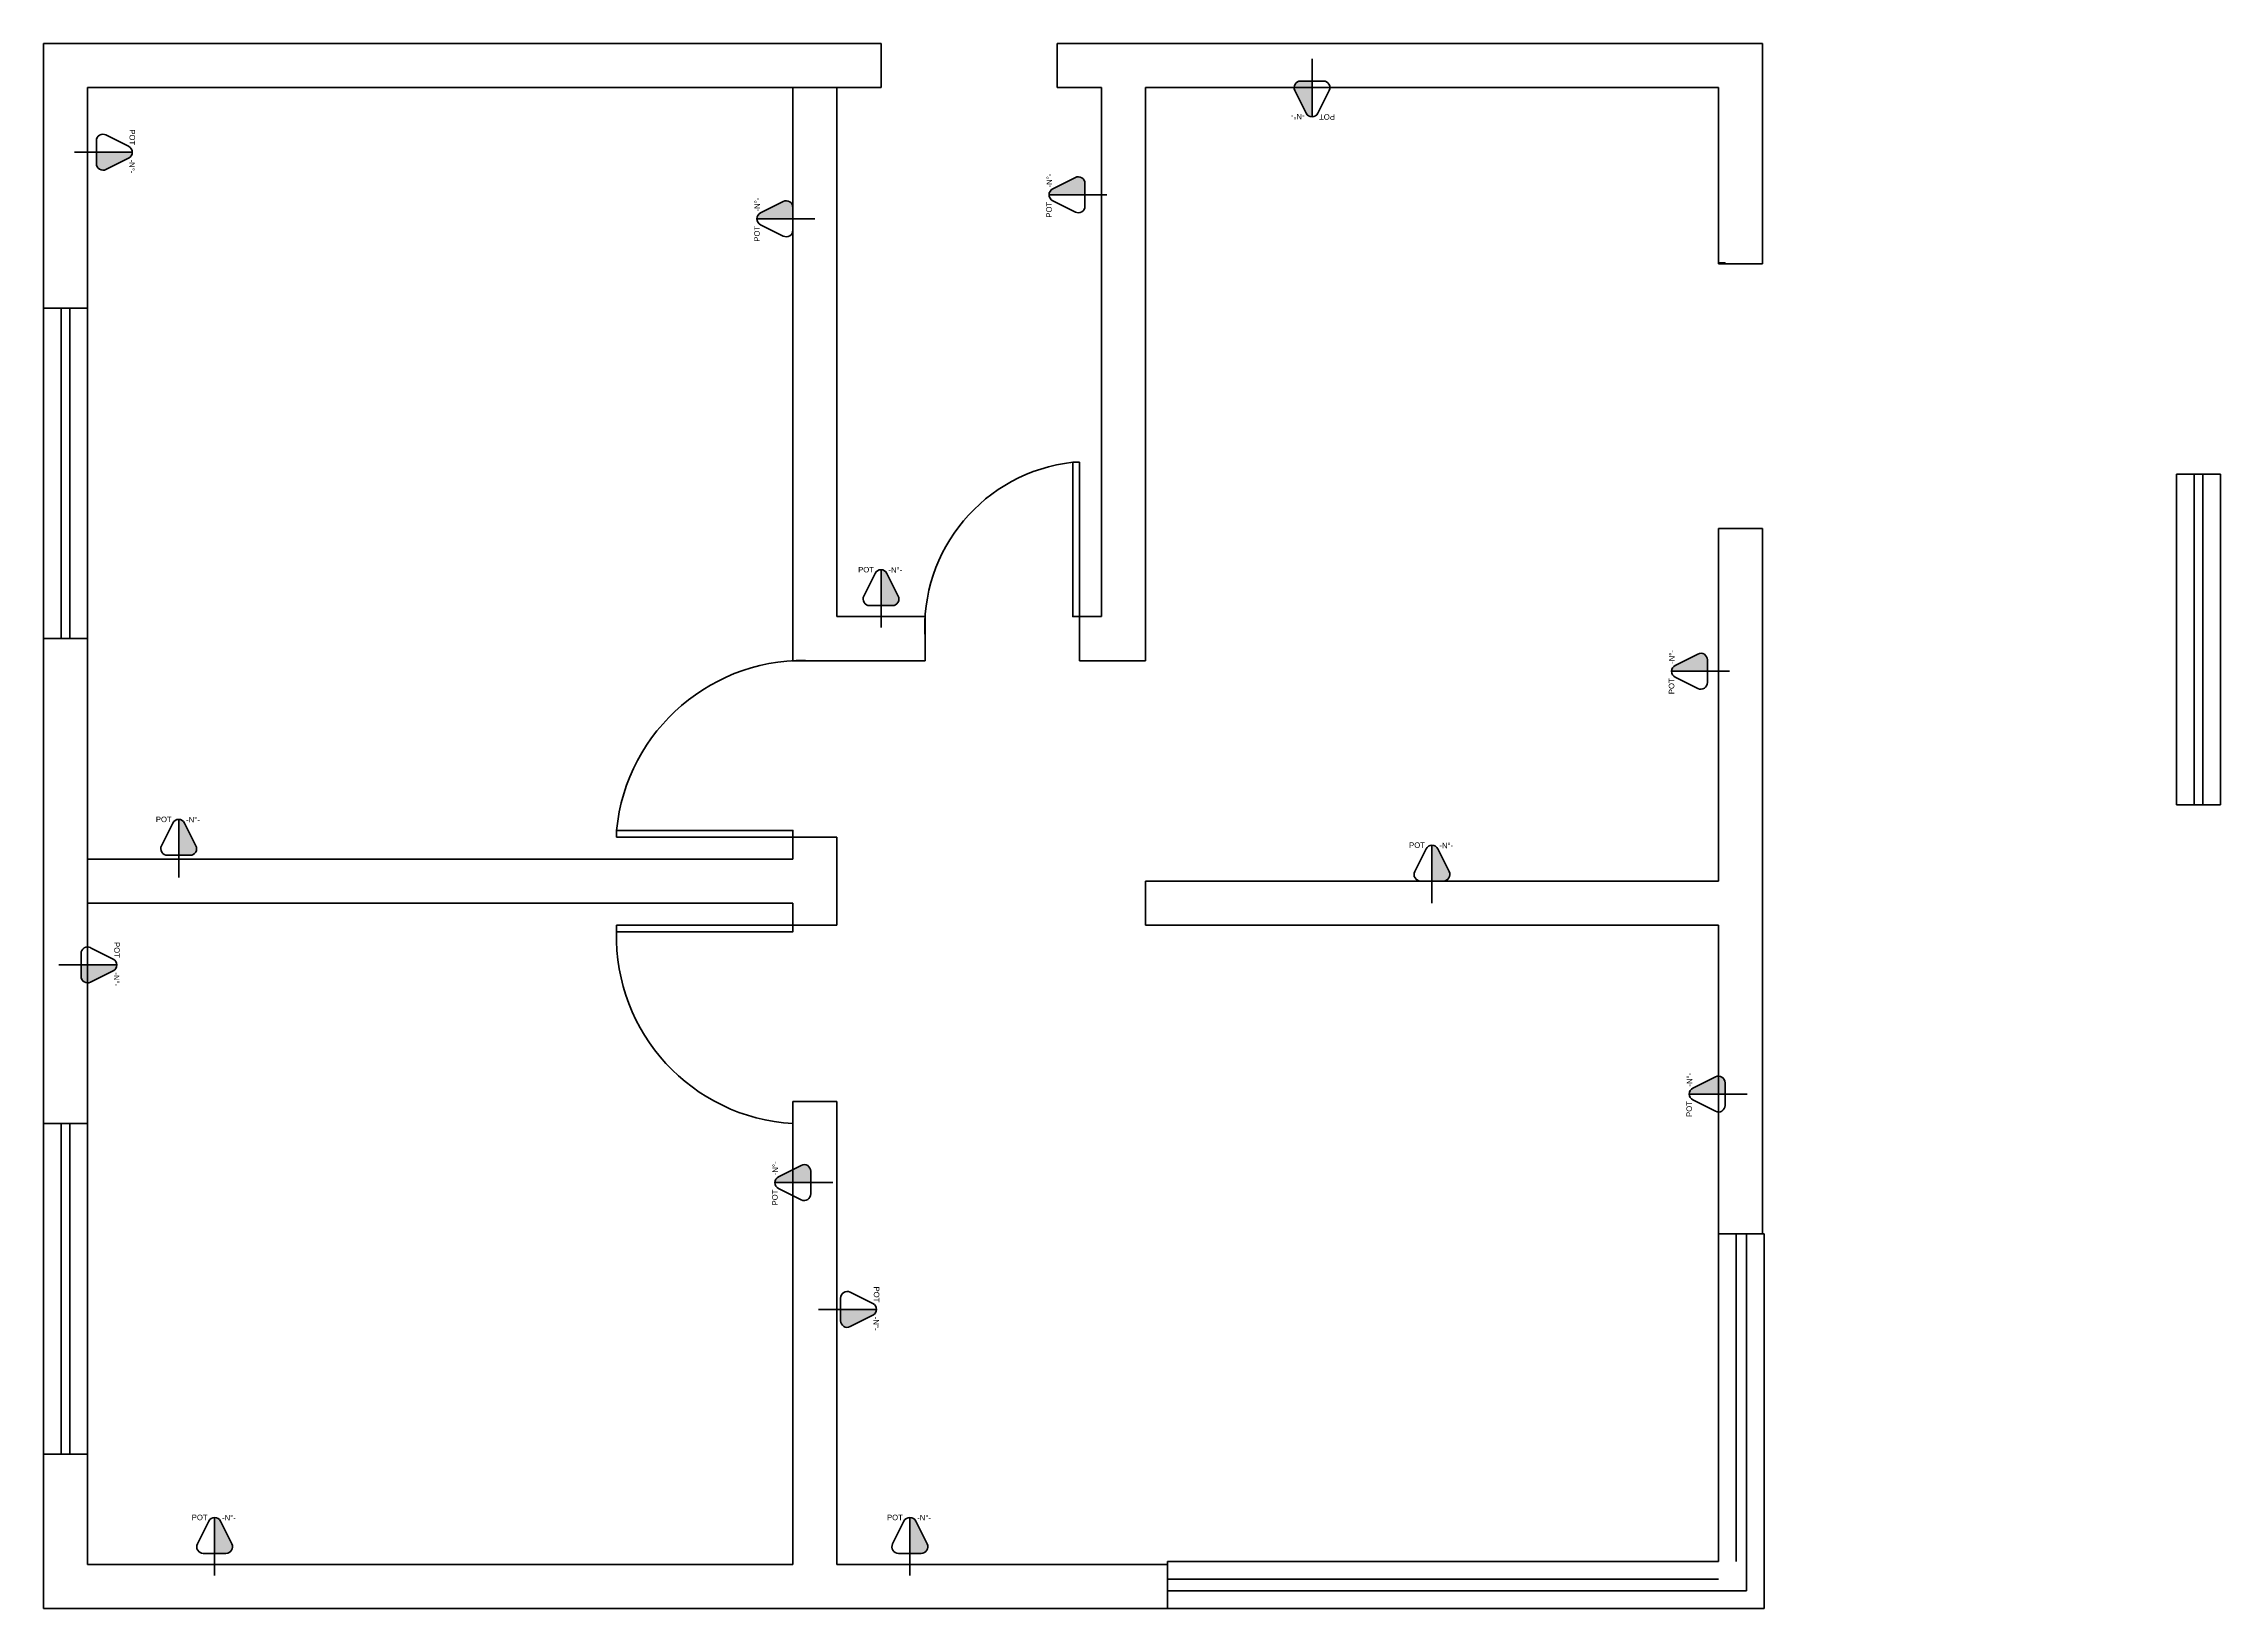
# Model space of a CAD drawing. Header units: centimetres. Extents: x 1750 to 2738, y 1538 to 2248.
import ezdxf

# ---------------------------------------------------------------- set-up
doc = ezdxf.new("R2010")
doc.units = ezdxf.units.CM
doc.layers.get('0').update_dxf_attribs({"color": 252, "lineweight": 70})
doc.layers.add('Layer1', color=4, linetype='Continuous', lineweight=50)
doc.layers.add('Parede', color=252, linetype='Continuous', lineweight=70)
doc.styles.get("Standard").update_dxf_attribs({"font": 'arial.ttf'})

# ---------------------------------------------------------------- blocks, each defined once
blk = doc.blocks.new('mediacm')
at = {"true_color": 0x000000}
h = blk.add_hatch(color=18, dxfattribs=at)
h.dxf.hatch_style = 1
h.paths.add_polyline_path([(2.68, 19.63, 0.284079), (0, 21.29), (0, 5), (5.15, 5, 0.557537), (7.83, 9.34)])
for p, q in [((0, 5), (0, 21.29)), ((-7.83, 9.34), (-2.68, 19.63)), ((2.68, 19.63), (7.83, 9.34)), ((-5.15, 5), (5.15, 5)), ((5.15, 5), (-5.15, 5)), ((0, 5), (0, -5))]:
    blk.add_line(p, q)
for centre, start, end in [((0, 18.29), 26.56505, 153.43495), ((-5.15, 8), 153.43495, 270), ((5.15, 8), 270, 26.56505)]:
    blk.add_arc(centre, 3, start, end)
at = {"char_height": 2.5, "attachment_point": 1}
for s, insert in [('POT', (-10.37, 22.55)), ('-N°-', (3.36, 22.41))]:
    blk.add_mtext_dynamic_manual_height_columns(s, width=4.5498, gutter_width=12.5, heights=[0], dxfattribs=dict(at, insert=insert))

msp = doc.modelspace()

# ---------------------------------------------------------------- linework, layer by layer
for p, q in [((1750.03, 2248.08), (1750.03, 2128.08)), ((2130.03, 2248.08), (1750.03, 2248.08)), ((2530.03, 2248.08), (2210.03, 2248.08)), ((2530.03, 2148.08), (2530.03, 2248.08)), ((1770.03, 2228.08), (1770.03, 2128.08)), ((1770.03, 2228.08), (1770.03, 2128.08)), ((2130.03, 2228.08), (1770.03, 2228.08)), ((2230.03, 2228.08), (2210.03, 2228.08)), ((2510.03, 2228.08), (2250.03, 2228.08)), ((2510.03, 2148.08), (2510.03, 2228.08)), ((1770.03, 2128.08), (1750.03, 2128.08)), ((2510.03, 1868.08), (2510.03, 2028.08)), ((2530.03, 1708.08), (2530.03, 2028.08)), ((1750.03, 1978.08), (1750.03, 1758.08)), ((1750.03, 1978.08), (1770.03, 1978.08)), ((1750.03, 1978.08), (1750.03, 1758.08)), ((1770.03, 1978.08), (1770.03, 1758.08)), ((1770.03, 1978.08), (1770.03, 1878.08)), ((1770.03, 1978.08), (1770.03, 1858.08)), ((1770.03, 1978.08), (1770.03, 1858.08)), ((1770.03, 1878.08), (1770.03, 1898.08)), ((1770.03, 1898.08), (1770.03, 1798.08)), ((1770.03, 1858.08), (1770.03, 1758.08)), ((2510.03, 1708.08), (2510.03, 1848.08)), ((1770.03, 1798.08), (1770.03, 1818.08)), ((1750.03, 1608.08), (1750.03, 1538.08)), ((1750.03, 1608.08), (1750.03, 1538.08)), ((1770.03, 1608.08), (1770.03, 1558.08)), ((1770.03, 1558.08), (2090.03, 1558.08)), ((2110.03, 1558.08), (2260.03, 1558.08)), ((1750.03, 1538.08), (2260.03, 1538.08))]:
    msp.add_line(p, q)
at = {"layer": 'Layer1'}
for p, q in [((2510.03, 2148.08), (2530.03, 2148.08)), ((1750.03, 2128.08), (1770.03, 2128.08)), ((1750.03, 1978.08), (1750.03, 2128.08)), ((1758.03, 1978.08), (1758.03, 2128.08)), ((1762.03, 2128.08), (1762.03, 1978.08)), ((1770.03, 2128.08), (1770.03, 1978.08)), ((2717.8, 2052.75), (2737.8, 2052.75)), ((2717.8, 1902.75), (2717.8, 2052.75)), ((2725.8, 1902.75), (2725.8, 2052.75)), ((2729.8, 2052.75), (2729.8, 1902.75)), ((2737.8, 2052.75), (2737.8, 1902.75)), ((2530.03, 2028.08), (2510.03, 2028.08)), ((1770.03, 1978.08), (1750.03, 1978.08)), ((2737.8, 1902.75), (2717.8, 1902.75)), ((1750.03, 1758.08), (1770.03, 1758.08)), ((1750.03, 1608.08), (1750.03, 1758.08)), ((1758.03, 1608.08), (1758.03, 1758.08)), ((1762.03, 1758.08), (1762.03, 1608.08)), ((1770.03, 1758.08), (1770.03, 1608.08)), ((2510.03, 1559.35), (2510.03, 1708.08)), ((2510.03, 1708.08), (2530.72, 1708.08)), ((2510.03, 1559.35), (2510.03, 1708.08)), ((2510.03, 1559.35), (2510.03, 1708.08)), ((2518.03, 1559.35), (2518.03, 1708.08)), ((2522.72, 1708.08), (2522.72, 1559.35)), ((2530.72, 1708.08), (2530.72, 1559.35)), ((1770.03, 1608.08), (1750.03, 1608.08)), ((2510.03, 1559.35), (2260.03, 1559.35)), ((2260.03, 1559.35), (2260.03, 1538.08)), ((2510.03, 1551.35), (2260.03, 1551.35)), ((2522.72, 1559.35), (2522.72, 1546.08)), ((2530.72, 1559.35), (2530.72, 1538.08)), ((2260.03, 1546.08), (2522.72, 1546.08)), ((2260.03, 1538.08), (2530.72, 1538.08))]:
    msp.add_line(p, q, dxfattribs=at)
for points in [[(2510.03, 2148.08), (2512.98, 2148.08), (2512.98, 2148.62), (2510.03, 2148.62)], [(2220.03, 1988.08), (2217.03, 1988.08), (2217.03, 2058.08), (2220.03, 2058.08)], [(2090.03, 1888.08), (2010.03, 1888.08), (2010.03, 1891.08), (2090.03, 1891.08)], [(2090.03, 1848.08), (2010.03, 1848.08), (2010.03, 1845.08), (2090.03, 1845.08)]]:
    msp.add_lwpolyline(points, close=True, dxfattribs=at)
for centre, radius, start, end in [((2225.32, 1983.08), 75.46, 96.30828, 183.79937), ((2095.03, 1882.83), 85.4, 86.64352, 174.45414), ((2095.03, 1842.95), 85.03, 178.56496, 266.62877)]:
    msp.add_arc(centre, radius, start, end, dxfattribs=at)
at = {"layer": 'Parede'}
for p, q in [((2130.03, 2228.08), (2130.03, 2248.08)), ((2210.03, 2228.08), (2210.03, 2248.08)), ((2110.03, 2228.08), (2090.03, 2228.08)), ((2090.03, 2228.08), (2090.03, 1988.08)), ((2110.03, 1988.08), (2110.03, 2228.08)), ((2110.03, 2228.08), (2130.03, 2228.08)), ((2230.03, 2228.08), (2210.03, 2228.08)), ((2230.03, 2228.08), (2210.03, 2228.08)), ((2230.03, 2228.08), (2230.03, 1988.08)), ((2510.03, 2228.08), (2250.03, 2228.08)), ((2250.03, 2228.08), (2250.03, 1988.08)), ((2510.03, 2228.08), (2510.03, 2148.08)), ((2510.03, 2148.08), (2530.03, 2148.08)), ((2717.8, 2052.75), (2737.8, 2052.75)), ((2510.03, 2028.08), (2530.03, 2028.08)), ((2090.03, 1988.08), (2090.03, 1968.08)), ((2150.03, 1988.08), (2110.03, 1988.08)), ((2150.03, 1968.08), (2150.03, 1988.08)), ((2230.03, 1988.08), (2220.03, 1988.08)), ((2220.03, 1988.08), (2220.03, 1968.08)), ((2250.03, 1968.08), (2250.03, 1988.08)), ((1770.03, 1978.08), (1770.03, 1878.08)), ((2150.03, 1968.08), (2089.79, 1968.08)), ((2220.03, 1968.08), (2250.03, 1968.08)), ((2737.8, 1902.75), (2717.8, 1902.75)), ((2090.03, 1878.08), (2090.03, 1888.08)), ((2090.03, 1888.08), (2110.03, 1888.08)), ((2110.03, 1888.08), (2110.03, 1858.08)), ((1770.03, 1878.08), (2090.03, 1878.08)), ((1770.03, 1878.08), (1770.03, 1858.08)), ((2090.03, 1878.08), (2080.03, 1878.08)), ((2250.03, 1848.08), (2250.03, 1868.08)), ((2250.03, 1868.08), (2510.03, 1868.08)), ((1770.03, 1858.08), (2090.03, 1858.08)), ((2090.03, 1848.08), (2090.03, 1858.08)), ((2110.03, 1858.08), (2110.03, 1848.08)), ((2110.03, 1848.08), (2090.03, 1848.08)), ((2510.03, 1848.08), (2250.03, 1848.08)), ((2510.03, 1708.08), (2510.03, 1848.08)), ((2110.03, 1768.08), (2090.03, 1768.08)), ((2090.03, 1768.08), (2090.03, 1558.08)), ((2110.03, 1768.08), (2110.03, 1558.08)), ((1750.03, 1758.08), (1770.03, 1758.08)), ((2510.03, 1708.08), (2530.03, 1708.08)), ((1770.03, 1608.08), (1750.03, 1608.08)), ((2110.03, 1558.08), (2260.03, 1558.08)), ((2260.03, 1558.08), (2260.03, 1538.08))]:
    msp.add_line(p, q, dxfattribs=at)

# ---------------------------------------------------------------- block references
at = {"layer": 'Layer1'}
for p, rotation in [((2325.59, 2236.08), 180), ((1769.01, 2198.78), 270), ((2227.55, 2179.45), 89.99999999999342), ((2095.03, 2168.56), 90), ((2510.03, 1963.28), 90), ((1762.03, 1830.05), 270), ((2518.03, 1771.47), 89.99999999999999), ((2103.18, 1731.29), 90), ((2106.71, 1673.77), 270)]:
    msp.add_blockref('mediacm', p, dxfattribs=dict(at, rotation=rotation))
for p in [(2130.03, 1988.08), (1811.36, 1874.79), (2380.03, 1863.08), (1827.67, 1558.08), (2143.12, 1558.08)]:
    msp.add_blockref('mediacm', p, dxfattribs=at)

doc.saveas('drawing.dxf')
